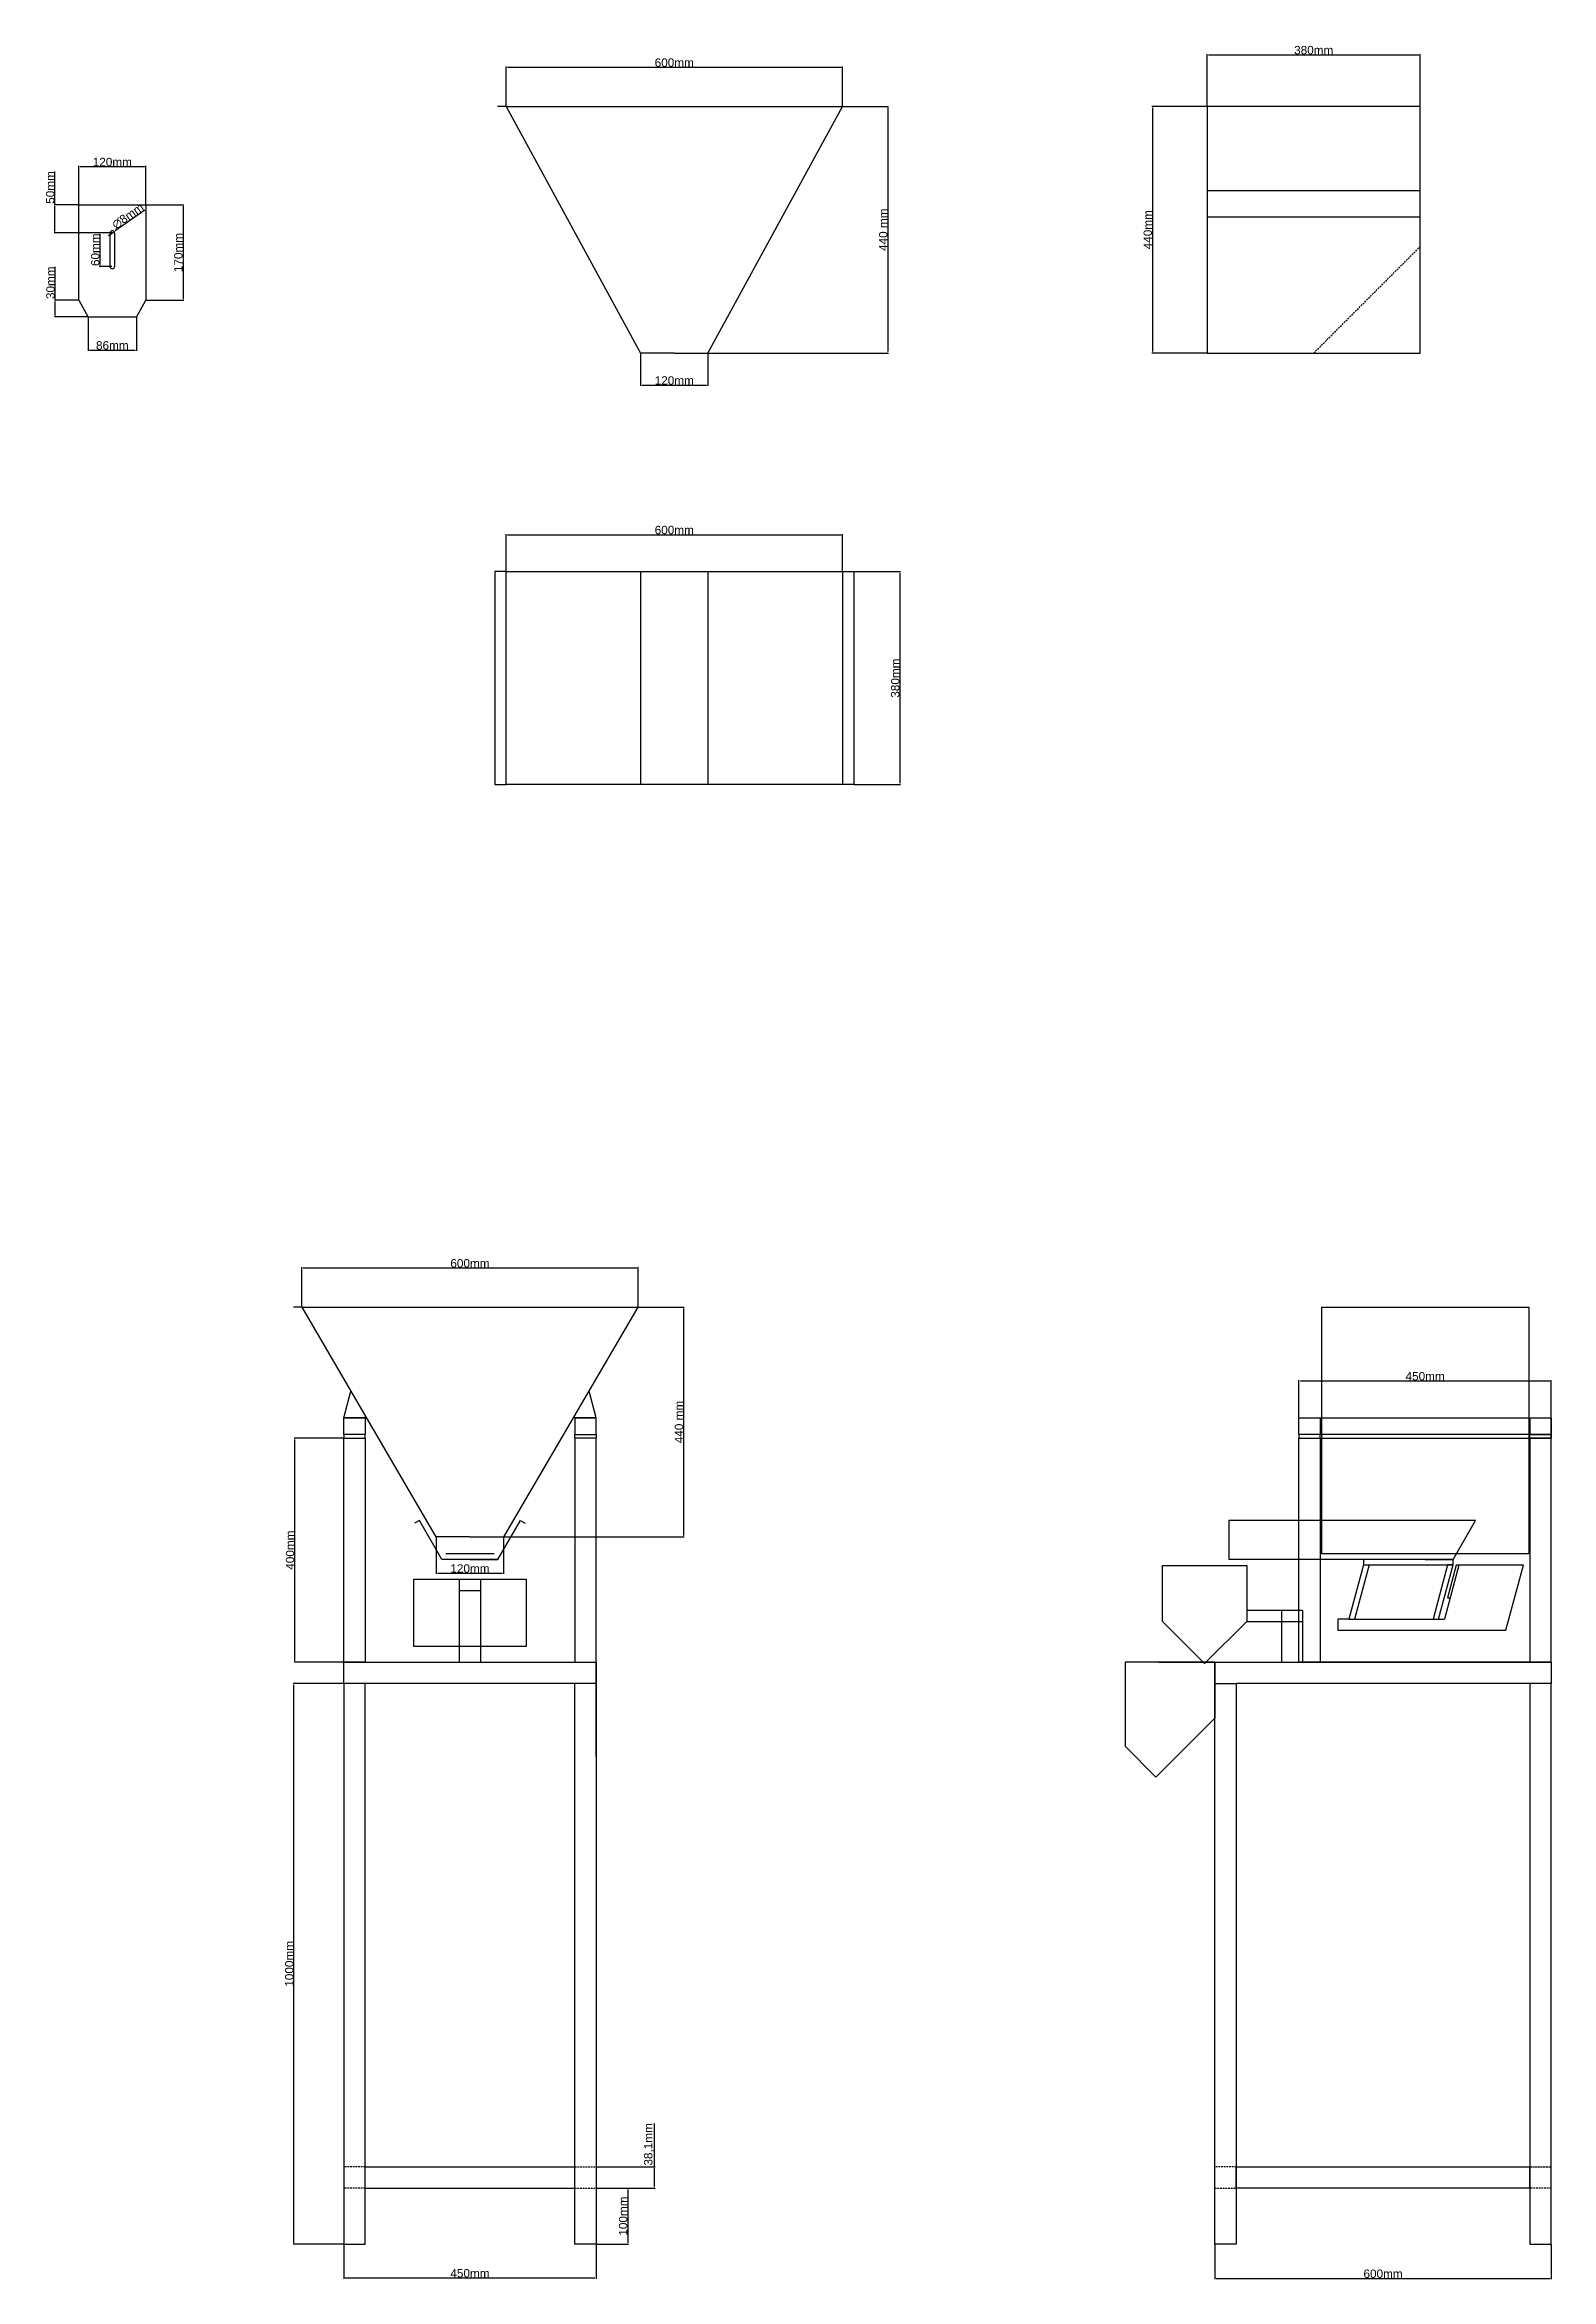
# Model space of a CAD drawing. Header units: centimetres. Extents: x -4347 to 16897, y 49426 to 109107.
# Drawn here: x 3836 to 6523, y 56063 to 60050 of the extents above; entities that cross this region are included whole.
import ezdxf

# ---------------------------------------------------------------- set-up
doc = ezdxf.new("R2010")
doc.units = ezdxf.units.CM
doc.header["$LTSCALE"] = 0.5
doc.linetypes.add('DASHED2', pattern=[9.525, 6.35, -3.175])
doc.styles.get("Standard").update_dxf_attribs({"font": 'arial.ttf'})
doc.dimstyles.new('ISO-25', dxfattribs={"dimtxt": 15, "dimasz": 2.5, "dimexe": 1.25, "dimexo": 0.625, "dimtad": 1, "dimtxsty": 'Standard', "dimcen": 2.5, "dimclrd": 1, "dimclre": 1, "dimadec": 0, "dimazin": 0, "dimtfac": 1, "dimtmove": 0, "dimatfit": 3, "dimfxl": 1, "dimarcsym": 0})

msp = doc.modelspace()

# ---------------------------------------------------------------- blocks, each defined once
blk = doc.blocks.new('*D163')
at = {"color": 1, "lineweight": -2, "transparency": 16777216}
for p, q in [((4369.2, 57125.5), (4279.7, 57125.5)), ((4280.9, 56128), (4280.9, 57123)), ((4369.2, 56125.5), (4279.7, 56125.5))]:
    blk.add_line(p, q, dxfattribs=at)
at = {"color": 1, "transparency": 16777216}
for points in [[(4280.5, 57123), (4281.3, 57123), (4280.9, 57125.5)], [(4280.5, 56128), (4281.3, 56128), (4280.9, 56125.5)]]:
    blk.add_solid(points, dxfattribs=at)
at = {"layer": 'Defpoints', "color": 0, "transparency": 16777216}
for p in [(4280.9, 57125.5), (4369.8, 57125.5), (4369.8, 56125.5)]:
    blk.add_point(p, dxfattribs=at)
at = {"color": 0, "transparency": 16777216, "insert": (4272.6, 56625.5), "char_height": 15, "attachment_point": 5, "rotation": 90}
blk.add_mtext('1000mm', dxfattribs=at)
blk = doc.blocks.new('*D164')
at = {"color": 1, "lineweight": -2, "transparency": 16777216}
for p, q in [((4369.8, 56124.9), (4369.8, 56063.8)), ((4819.8, 56124.9), (4819.8, 56063.8)), ((4372.3, 56065), (4817.3, 56065))]:
    blk.add_line(p, q, dxfattribs=at)
at = {"color": 1, "transparency": 16777216}
for points in [[(4372.3, 56065.4), (4372.3, 56064.6), (4369.8, 56065)], [(4817.3, 56065.4), (4817.3, 56064.6), (4819.8, 56065)]]:
    blk.add_solid(points, dxfattribs=at)
at = {"layer": 'Defpoints', "color": 0, "transparency": 16777216}
for p in [(4369.8, 56125.5), (4819.8, 56125.5), (4819.8, 56065)]:
    blk.add_point(p, dxfattribs=at)
at = {"color": 0, "transparency": 16777216, "insert": (4594.8, 56073.3), "char_height": 15, "attachment_point": 5}
blk.add_mtext('450mm', dxfattribs=at)
blk = doc.blocks.new('*D165')
at = {"color": 1, "lineweight": -2, "transparency": 16777216}
for p, q in [((4294.8, 57797.8), (4294.8, 57868.2)), ((4297.3, 57867), (4892.3, 57867)), ((4894.8, 57797.8), (4894.8, 57868.2))]:
    blk.add_line(p, q, dxfattribs=at)
at = {"color": 1, "transparency": 16777216}
for points in [[(4297.3, 57867.4), (4297.3, 57866.6), (4294.8, 57867)], [(4892.3, 57867.4), (4892.3, 57866.6), (4894.8, 57867)]]:
    blk.add_solid(points, dxfattribs=at)
at = {"layer": 'Defpoints', "color": 0, "transparency": 16777216}
for p in [(4894.8, 57867), (4294.8, 57797.2), (4894.8, 57797.2)]:
    blk.add_point(p, dxfattribs=at)
at = {"color": 0, "transparency": 16777216, "insert": (4594.8, 57875.3), "char_height": 15, "attachment_point": 5}
blk.add_mtext('600mm', dxfattribs=at)
blk = doc.blocks.new('*D166')
at = {"color": 1, "lineweight": -2, "transparency": 16777216}
for p, q in [((4895.4, 57797.2), (4977.1, 57797.2)), ((4975.8, 57794.7), (4975.8, 57389.7)), ((4595.4, 57387.2), (4977.1, 57387.2))]:
    blk.add_line(p, q, dxfattribs=at)
at = {"color": 1, "transparency": 16777216}
for points in [[(4975.4, 57794.7), (4976.3, 57794.7), (4975.8, 57797.2)], [(4975.4, 57389.7), (4976.3, 57389.7), (4975.8, 57387.2)]]:
    blk.add_solid(points, dxfattribs=at)
at = {"layer": 'Defpoints', "color": 0, "transparency": 16777216}
for p in [(4894.8, 57797.2), (4594.8, 57387.2), (4975.8, 57387.2)]:
    blk.add_point(p, dxfattribs=at)
at = {"color": 0, "transparency": 16777216, "insert": (4967.6, 57592.2), "char_height": 15, "attachment_point": 5, "rotation": 90}
blk.add_mtext('440 mm', dxfattribs=at)
blk = doc.blocks.new('*D167')
at = {"color": 1, "lineweight": -2, "transparency": 16777216}
for p, q in [((4534.8, 57386.5), (4534.8, 57321.2)), ((4654.8, 57386.5), (4654.8, 57321.2)), ((4537.3, 57322.5), (4652.3, 57322.5))]:
    blk.add_line(p, q, dxfattribs=at)
at = {"color": 1, "transparency": 16777216}
for points in [[(4537.3, 57322.9), (4537.3, 57322), (4534.8, 57322.5)], [(4652.3, 57322.9), (4652.3, 57322), (4654.8, 57322.5)]]:
    blk.add_solid(points, dxfattribs=at)
at = {"layer": 'Defpoints', "color": 0, "transparency": 16777216}
for p in [(4534.8, 57387.2), (4654.8, 57387.2), (4654.8, 57322.5)]:
    blk.add_point(p, dxfattribs=at)
at = {"color": 0, "transparency": 16777216, "insert": (4594.8, 57330.7), "char_height": 15, "attachment_point": 5}
blk.add_mtext('120mm', dxfattribs=at)
blk = doc.blocks.new('*D168')
at = {"color": 1, "lineweight": -2, "transparency": 16777216}
for p, q in [((4369.2, 57563.6), (4281.2, 57563.6)), ((4282.4, 57166.1), (4282.4, 57561.1)), ((4369.2, 57163.6), (4281.2, 57163.6))]:
    blk.add_line(p, q, dxfattribs=at)
at = {"color": 1, "transparency": 16777216}
for points in [[(4282, 57561.1), (4282.8, 57561.1), (4282.4, 57563.6)], [(4282, 57166.1), (4282.8, 57166.1), (4282.4, 57163.6)]]:
    blk.add_solid(points, dxfattribs=at)
at = {"layer": 'Defpoints', "color": 0, "transparency": 16777216}
for p in [(4282.4, 57563.6), (4369.8, 57563.6), (4369.8, 57163.6)]:
    blk.add_point(p, dxfattribs=at)
at = {"color": 0, "transparency": 16777216, "insert": (4274.1, 57363.6), "char_height": 15, "attachment_point": 5, "rotation": 90}
blk.add_mtext('400mm', dxfattribs=at)
blk = doc.blocks.new('*D169')
at = {"color": 1, "lineweight": -2, "transparency": 16777216}
for p, q in [((4820.4, 56225.5), (4877.6, 56225.5)), ((4876.4, 56223), (4876.4, 56128)), ((4820.4, 56125.5), (4877.6, 56125.5))]:
    blk.add_line(p, q, dxfattribs=at)
at = {"color": 1, "transparency": 16777216}
for points in [[(4876, 56223), (4876.8, 56223), (4876.4, 56225.5)], [(4876, 56128), (4876.8, 56128), (4876.4, 56125.5)]]:
    blk.add_solid(points, dxfattribs=at)
at = {"layer": 'Defpoints', "color": 0, "transparency": 16777216}
for p in [(4819.8, 56225.5), (4819.8, 56125.5), (4876.4, 56125.5)]:
    blk.add_point(p, dxfattribs=at)
at = {"color": 0, "transparency": 16777216, "insert": (4868.1, 56175.5), "char_height": 15, "attachment_point": 5, "rotation": 90}
blk.add_mtext('100mm', dxfattribs=at)
blk = doc.blocks.new('*D170')
at = {"color": 1, "lineweight": -2, "transparency": 16777216}
for p, q in [((6073.3, 57600.6), (6073.3, 57666.8)), ((6075.8, 57665.5), (6520.8, 57665.5)), ((6523.3, 57600.6), (6523.3, 57666.8))]:
    blk.add_line(p, q, dxfattribs=at)
at = {"color": 1, "transparency": 16777216}
for points in [[(6075.8, 57665.9), (6075.8, 57665.1), (6073.3, 57665.5)], [(6520.8, 57665.9), (6520.8, 57665.1), (6523.3, 57665.5)]]:
    blk.add_solid(points, dxfattribs=at)
at = {"layer": 'Defpoints', "color": 0, "transparency": 16777216}
for p in [(6523.3, 57665.5), (6073.3, 57599.9), (6523.3, 57599.9)]:
    blk.add_point(p, dxfattribs=at)
at = {"color": 0, "transparency": 16777216, "insert": (6298.3, 57673.8), "char_height": 15, "attachment_point": 5}
blk.add_mtext('450mm', dxfattribs=at)
blk = doc.blocks.new('*D171')
at = {"color": 1, "lineweight": -2, "transparency": 16777216}
for p, q in [((5923.3, 56124.9), (5923.3, 56063)), ((6523.3, 56124.9), (6523.3, 56063)), ((5925.8, 56064.2), (6520.8, 56064.2))]:
    blk.add_line(p, q, dxfattribs=at)
at = {"color": 1, "transparency": 16777216}
for points in [[(5925.8, 56064.6), (5925.8, 56063.8), (5923.3, 56064.2)], [(6520.8, 56064.6), (6520.8, 56063.8), (6523.3, 56064.2)]]:
    blk.add_solid(points, dxfattribs=at)
at = {"layer": 'Defpoints', "color": 0, "transparency": 16777216}
for p in [(5923.3, 56125.5), (6523.3, 56125.5), (6523.3, 56064.2)]:
    blk.add_point(p, dxfattribs=at)
at = {"color": 0, "transparency": 16777216, "insert": (6223.3, 56072.5), "char_height": 15, "attachment_point": 5}
blk.add_mtext('600mm', dxfattribs=at)
blk = doc.blocks.new('*D172')
at = {"color": 1, "lineweight": -2, "transparency": 16777216}
for p, q in [((4923.8, 56263.6), (4923.8, 56340.8)), ((4820.4, 56263.6), (4925, 56263.6)), ((4923.8, 56228), (4923.8, 56261.1)), ((4820.4, 56225.5), (4925, 56225.5))]:
    blk.add_line(p, q, dxfattribs=at)
at = {"color": 1, "transparency": 16777216}
for points in [[(4923.3, 56261.1), (4924.2, 56261.1), (4923.8, 56263.6)], [(4923.3, 56228), (4924.2, 56228), (4923.8, 56225.5)]]:
    blk.add_solid(points, dxfattribs=at)
at = {"layer": 'Defpoints', "color": 0, "transparency": 16777216}
for p in [(4819.8, 56263.6), (4923.8, 56263.6), (4819.8, 56225.5)]:
    blk.add_point(p, dxfattribs=at)
at = {"color": 0, "transparency": 16777216, "insert": (4914.1, 56303.4), "char_height": 15, "attachment_point": 5, "rotation": 90}
blk.add_mtext('38,1mm', dxfattribs=at)
blk = doc.blocks.new('*D173')
at = {"color": 1, "lineweight": -2, "transparency": 16777216}
for p, q in [((4659.2, 59940), (4659.2, 60010.4)), ((4661.7, 60009.2), (5256.7, 60009.2)), ((5259.2, 59940), (5259.2, 60010.4))]:
    blk.add_line(p, q, dxfattribs=at)
at = {"color": 1, "transparency": 16777216}
for points in [[(4661.7, 60009.6), (4661.7, 60008.8), (4659.2, 60009.2)], [(5256.7, 60009.6), (5256.7, 60008.8), (5259.2, 60009.2)]]:
    blk.add_solid(points, dxfattribs=at)
at = {"layer": 'Defpoints', "color": 0, "transparency": 16777216}
for p in [(5259.2, 60009.2), (4659.2, 59939.4), (5259.2, 59939.4)]:
    blk.add_point(p, dxfattribs=at)
at = {"color": 0, "transparency": 16777216, "insert": (4959.2, 60017.5), "char_height": 15, "attachment_point": 5}
blk.add_mtext('600mm', dxfattribs=at)
blk = doc.blocks.new('*D174')
at = {"color": 1, "lineweight": -2, "transparency": 16777216}
for p, q in [((5259.8, 59939.4), (5341.4, 59939.4)), ((5340.2, 59936.9), (5340.2, 59501.9)), ((5019.8, 59499.4), (5341.4, 59499.4))]:
    blk.add_line(p, q, dxfattribs=at)
at = {"color": 1, "transparency": 16777216}
for points in [[(5339.8, 59936.9), (5340.6, 59936.9), (5340.2, 59939.4)], [(5339.8, 59501.9), (5340.6, 59501.9), (5340.2, 59499.4)]]:
    blk.add_solid(points, dxfattribs=at)
at = {"layer": 'Defpoints', "color": 0, "transparency": 16777216}
for p in [(5259.2, 59939.4), (5019.2, 59499.4), (5340.2, 59499.4)]:
    blk.add_point(p, dxfattribs=at)
at = {"color": 0, "transparency": 16777216, "insert": (5331.9, 59719.4), "char_height": 15, "attachment_point": 5, "rotation": 90}
blk.add_mtext('440 mm', dxfattribs=at)
blk = doc.blocks.new('*D175')
at = {"color": 1, "lineweight": -2, "transparency": 16777216}
for p, q in [((5909.6, 59940), (5909.6, 60032.6)), ((5912.1, 60031.4), (6287.1, 60031.4)), ((6289.6, 59940), (6289.6, 60032.6))]:
    blk.add_line(p, q, dxfattribs=at)
at = {"color": 1, "transparency": 16777216}
for points in [[(5912.1, 60031.8), (5912.1, 60031), (5909.6, 60031.4)], [(6287.1, 60031.8), (6287.1, 60031), (6289.6, 60031.4)]]:
    blk.add_solid(points, dxfattribs=at)
at = {"layer": 'Defpoints', "color": 0, "transparency": 16777216}
for p in [(6289.6, 60031.4), (5909.6, 59939.4), (6289.6, 59939.4)]:
    blk.add_point(p, dxfattribs=at)
at = {"color": 0, "transparency": 16777216, "insert": (6099.6, 60039.7), "char_height": 15, "attachment_point": 5}
blk.add_mtext('380mm', dxfattribs=at)
blk = doc.blocks.new('*D176')
at = {"color": 1, "lineweight": -2, "transparency": 16777216}
for p, q in [((5279.8, 59109.4), (5362.9, 59109.4)), ((5361.6, 59106.9), (5361.6, 58731.9)), ((5279.8, 58729.4), (5362.9, 58729.4))]:
    blk.add_line(p, q, dxfattribs=at)
at = {"color": 1, "transparency": 16777216}
for points in [[(5361.2, 59106.9), (5362.1, 59106.9), (5361.6, 59109.4)], [(5361.2, 58731.9), (5362.1, 58731.9), (5361.6, 58729.4)]]:
    blk.add_solid(points, dxfattribs=at)
at = {"layer": 'Defpoints', "color": 0, "transparency": 16777216}
for p in [(5279.2, 59109.4), (5279.2, 58729.4), (5361.6, 58729.4)]:
    blk.add_point(p, dxfattribs=at)
at = {"color": 0, "transparency": 16777216, "insert": (5353.4, 58919.4), "char_height": 15, "attachment_point": 5, "rotation": 90}
blk.add_mtext('380mm', dxfattribs=at)
blk = doc.blocks.new('*D177')
at = {"color": 1, "lineweight": -2, "transparency": 16777216}
for p, q in [((4659.2, 59110), (4659.2, 59176.5)), ((4661.7, 59175.2), (5256.7, 59175.2)), ((5259.2, 59110), (5259.2, 59176.5))]:
    blk.add_line(p, q, dxfattribs=at)
at = {"color": 1, "transparency": 16777216}
for points in [[(4661.7, 59175.6), (4661.7, 59174.8), (4659.2, 59175.2)], [(5256.7, 59175.6), (5256.7, 59174.8), (5259.2, 59175.2)]]:
    blk.add_solid(points, dxfattribs=at)
at = {"layer": 'Defpoints', "color": 0, "transparency": 16777216}
for p in [(5259.2, 59175.2), (4659.2, 59109.4), (5259.2, 59109.4)]:
    blk.add_point(p, dxfattribs=at)
at = {"color": 0, "transparency": 16777216, "insert": (4959.2, 59183.5), "char_height": 15, "attachment_point": 5}
blk.add_mtext('600mm', dxfattribs=at)
blk = doc.blocks.new('*D178')
at = {"color": 1, "lineweight": -2, "transparency": 16777216}
for p, q in [((5909, 59939.4), (5810.7, 59939.4)), ((5812, 59936.9), (5812, 59501.9)), ((5909, 59499.4), (5810.7, 59499.4))]:
    blk.add_line(p, q, dxfattribs=at)
at = {"color": 1, "transparency": 16777216}
for points in [[(5811.6, 59936.9), (5812.4, 59936.9), (5812, 59939.4)], [(5811.6, 59501.9), (5812.4, 59501.9), (5812, 59499.4)]]:
    blk.add_solid(points, dxfattribs=at)
at = {"layer": 'Defpoints', "color": 0, "transparency": 16777216}
for p in [(5909.6, 59939.4), (5812, 59499.4), (5909.6, 59499.4)]:
    blk.add_point(p, dxfattribs=at)
at = {"color": 0, "transparency": 16777216, "insert": (5803.7, 59719.4), "char_height": 15, "attachment_point": 5, "rotation": 90}
blk.add_mtext('440mm', dxfattribs=at)
blk = doc.blocks.new('*D179')
at = {"color": 1, "lineweight": -2, "transparency": 16777216}
for p, q in [((3897, 59764.3), (3897, 59833.1)), ((4014.5, 59831.9), (3899.5, 59831.9)), ((4017, 59764.3), (4017, 59833.1))]:
    blk.add_line(p, q, dxfattribs=at)
at = {"color": 1, "transparency": 16777216}
for points in [[(3899.5, 59832.3), (3899.5, 59831.4), (3897, 59831.9)], [(4014.5, 59832.3), (4014.5, 59831.4), (4017, 59831.9)]]:
    blk.add_solid(points, dxfattribs=at)
at = {"layer": 'Defpoints', "color": 0, "transparency": 16777216}
for p in [(3897, 59831.9), (3897, 59763.7), (4017, 59763.7)]:
    blk.add_point(p, dxfattribs=at)
at = {"color": 0, "transparency": 16777216, "insert": (3957, 59840.1), "char_height": 15, "attachment_point": 5}
blk.add_mtext('120mm', dxfattribs=at)
blk = doc.blocks.new('*D180')
at = {"color": 1, "lineweight": -2, "transparency": 16777216}
for p, q in [((4017.6, 59763.7), (4084.4, 59763.7)), ((4083.2, 59761.2), (4083.2, 59596.2)), ((4017.6, 59593.7), (4084.4, 59593.7))]:
    blk.add_line(p, q, dxfattribs=at)
at = {"color": 1, "transparency": 16777216}
for points in [[(4082.7, 59761.2), (4083.6, 59761.2), (4083.2, 59763.7)], [(4082.7, 59596.2), (4083.6, 59596.2), (4083.2, 59593.7)]]:
    blk.add_solid(points, dxfattribs=at)
at = {"layer": 'Defpoints', "color": 0, "transparency": 16777216}
for p in [(4017, 59763.7), (4017, 59593.7), (4083.2, 59593.7)]:
    blk.add_point(p, dxfattribs=at)
at = {"color": 0, "transparency": 16777216, "insert": (4074.9, 59678.7), "char_height": 15, "attachment_point": 5, "rotation": 90}
blk.add_mtext('170mm', dxfattribs=at)
blk = doc.blocks.new('*D181')
at = {"color": 1, "lineweight": -2, "transparency": 16777216}
for p, q in [((3914, 59563), (3914, 59503.4)), ((4000, 59563), (4000, 59503.4)), ((3916.5, 59504.7), (3997.5, 59504.7))]:
    blk.add_line(p, q, dxfattribs=at)
at = {"color": 1, "transparency": 16777216}
for points in [[(3916.5, 59505.1), (3916.5, 59504.2), (3914, 59504.7)], [(3997.5, 59505.1), (3997.5, 59504.2), (4000, 59504.7)]]:
    blk.add_solid(points, dxfattribs=at)
at = {"layer": 'Defpoints', "color": 0, "transparency": 16777216}
for p in [(3914, 59563.7), (4000, 59563.7), (4000, 59504.7)]:
    blk.add_point(p, dxfattribs=at)
at = {"color": 0, "transparency": 16777216, "insert": (3957, 59512.9), "char_height": 15, "attachment_point": 5}
blk.add_mtext('86mm', dxfattribs=at)
blk = doc.blocks.new('*D182')
at = {"color": 1, "lineweight": -2, "transparency": 16777216}
for p, q in [((3855.1, 59593.7), (3855.1, 59653.4)), ((3896.4, 59593.7), (3853.9, 59593.7)), ((3855.1, 59566.2), (3855.1, 59591.2)), ((3913.4, 59563.7), (3853.9, 59563.7))]:
    blk.add_line(p, q, dxfattribs=at)
at = {"color": 1, "transparency": 16777216}
for points in [[(3854.7, 59591.2), (3855.5, 59591.2), (3855.1, 59593.7)], [(3854.7, 59566.2), (3855.5, 59566.2), (3855.1, 59563.7)]]:
    blk.add_solid(points, dxfattribs=at)
at = {"layer": 'Defpoints', "color": 0, "transparency": 16777216}
for p in [(3855.1, 59593.7), (3897, 59593.7), (3914, 59563.7)]:
    blk.add_point(p, dxfattribs=at)
at = {"color": 0, "transparency": 16777216, "insert": (3846.8, 59624.8), "char_height": 15, "attachment_point": 5, "rotation": 90}
blk.add_mtext('30mm', dxfattribs=at)
blk = doc.blocks.new('*D183')
at = {"color": 1, "lineweight": -2, "transparency": 16777216}
for p, q in [((3956.4, 59713.7), (3933.6, 59713.7)), ((3934.9, 59711.2), (3934.9, 59656.2)), ((3956.4, 59653.7), (3933.6, 59653.7))]:
    blk.add_line(p, q, dxfattribs=at)
at = {"color": 1, "transparency": 16777216}
for points in [[(3934.4, 59711.2), (3935.3, 59711.2), (3934.9, 59713.7)], [(3934.4, 59656.2), (3935.3, 59656.2), (3934.9, 59653.7)]]:
    blk.add_solid(points, dxfattribs=at)
at = {"layer": 'Defpoints', "color": 0, "transparency": 16777216}
for p in [(3957, 59713.7), (3934.9, 59653.7), (3957, 59653.7)]:
    blk.add_point(p, dxfattribs=at)
at = {"color": 0, "transparency": 16777216, "insert": (3926.6, 59683.7), "char_height": 15, "attachment_point": 5, "rotation": 90}
blk.add_mtext('60mm', dxfattribs=at)
blk = doc.blocks.new('*D184')
at = {"color": 1, "lineweight": -2, "transparency": 16777216}
for p, q in [((3854.5, 59763.7), (3854.5, 59823.4)), ((3896.4, 59763.7), (3853.3, 59763.7)), ((3854.5, 59716.2), (3854.5, 59761.2)), ((3955.7, 59713.7), (3853.3, 59713.7))]:
    blk.add_line(p, q, dxfattribs=at)
at = {"color": 1, "transparency": 16777216}
for points in [[(3854.1, 59761.2), (3855, 59761.2), (3854.5, 59763.7)], [(3854.1, 59716.2), (3855, 59716.2), (3854.5, 59713.7)]]:
    blk.add_solid(points, dxfattribs=at)
at = {"layer": 'Defpoints', "color": 0, "transparency": 16777216}
for p in [(3854.5, 59763.7), (3897, 59763.7), (3956.4, 59713.7)]:
    blk.add_point(p, dxfattribs=at)
at = {"color": 0, "transparency": 16777216, "insert": (3846.3, 59794.8), "char_height": 15, "attachment_point": 5, "rotation": 90}
blk.add_mtext('50mm', dxfattribs=at)
blk = doc.blocks.new('*D185')
at = {"color": 1, "lineweight": -2, "transparency": 16777216}
for p, q in [((4015.1, 59754.3), (3962.3, 59717.4)), ((3951.7, 59709.9), (3949.6, 59708.5)), ((3953.7, 59711.4), (3960.3, 59715.9))]:
    blk.add_line(p, q, dxfattribs=at)
at = {"color": 1, "transparency": 16777216}
for points in [[(3951.4, 59710.3), (3951.9, 59709.6), (3953.7, 59711.4)], [(3962.1, 59717.7), (3962.6, 59717), (3960.3, 59715.9)]]:
    blk.add_solid(points, dxfattribs=at)
at = {"layer": 'Defpoints', "color": 0, "transparency": 16777216}
for p in [(3953.7, 59711.4), (3960.3, 59715.9)]:
    blk.add_point(p, dxfattribs=at)
at = {"color": 0, "transparency": 16777216, "insert": (3984.8, 59743.7), "char_height": 15, "attachment_point": 5, "rotation": 34.939}
blk.add_mtext('∅8mm', dxfattribs=at)
blk = doc.blocks.new('*D186')
at = {"color": 1, "lineweight": -2, "transparency": 16777216}
for p, q in [((4899.2, 59498.7), (4899.2, 59440.7)), ((5019.2, 59498.7), (5019.2, 59440.7)), ((4901.7, 59442), (5016.7, 59442))]:
    blk.add_line(p, q, dxfattribs=at)
at = {"color": 1, "transparency": 16777216}
for points in [[(4901.7, 59442.4), (4901.7, 59441.6), (4899.2, 59442)], [(5016.7, 59442.4), (5016.7, 59441.6), (5019.2, 59442)]]:
    blk.add_solid(points, dxfattribs=at)
at = {"layer": 'Defpoints', "color": 0, "transparency": 16777216}
for p in [(4899.2, 59499.4), (5019.2, 59499.4), (5019.2, 59442)]:
    blk.add_point(p, dxfattribs=at)
at = {"color": 0, "transparency": 16777216, "insert": (4959.2, 59450.3), "char_height": 15, "attachment_point": 5}
blk.add_mtext('120mm', dxfattribs=at)

# ---------------------------------------------------------------- dimensions: what is measured, and where the dimension line sits
for base, p1, p2, picture, middle in [((6289.647, 60031.388), (5909.647, 59939.36), (6289.647, 59939.36), '*D175', (6099.647, 60039.676)), ((5259.165, 60009.18), (4659.165, 59939.36), (5259.165, 59939.36), '*D173', (4959.165, 60017.464)), ((3896.989, 59831.851), (4016.989, 59763.655), (3896.989, 59763.655), '*D179', (3956.989, 59840.134)), ((3999.989, 59504.654), (3913.989, 59563.655), (3999.989, 59563.655), '*D181', (3956.989, 59512.938)), ((5019.165, 59441.981), (4899.165, 59499.36), (5019.165, 59499.36), '*D186', (4959.165, 59450.265)), ((5259.165, 59175.213), (4659.165, 59109.412), (5259.165, 59109.412), '*D177', (4959.165, 59183.496)), ((4894.816, 57866.995), (4294.816, 57797.175), (4894.816, 57797.175), '*D165', (4594.816, 57875.278)), ((6523.285, 57665.523), (6073.285, 57599.942), (6523.285, 57599.942), '*D170', (6298.285, 57673.807)), ((4654.816, 57322.452), (4534.816, 57387.175), (4654.816, 57387.175), '*D167', (4594.816, 57330.736)), ((4819.816, 56065.022), (4369.816, 56125.492), (4819.816, 56125.492), '*D164', (4594.816, 56073.306)), ((6523.285, 56064.22), (5923.285, 56125.492), (6523.285, 56125.492), '*D171', (6223.285, 56072.504))]:
    dim = msp.add_linear_dim(base=base, p1=p1, p2=p2, dimstyle='ISO-25', override={"dimpost": 'mm'})
    dim.commit()
    dim.dimension.update_dxf_attribs({"geometry": picture, "text_midpoint": middle})
for base, p1, p2, picture, middle in [((5340.194, 59499.36), (5259.165, 59939.36), (5019.165, 59499.36), '*D174', (5331.91, 59719.36)), ((4975.845, 57387.175), (4894.816, 57797.175), (4594.816, 57387.175), '*D166', (4967.561, 57592.175))]:
    dim = msp.add_linear_dim(base=base, p1=p1, p2=p2, angle=90, text='440 mm', dimstyle='ISO-25', override={"dimpost": 'mm'})
    dim.commit()
    dim.dimension.update_dxf_attribs({"geometry": picture, "text_midpoint": middle})
for base, p1, p2, picture, middle in [((5811.978, 59499.36), (5909.647, 59939.36), (5909.647, 59499.36), '*D178', (5803.694, 59719.36)), ((3854.539, 59763.655), (3956.364, 59713.655), (3896.989, 59763.655), '*D184', (3846.255, 59794.78)), ((4083.156, 59593.655), (4016.989, 59763.655), (4016.989, 59593.655), '*D180', (4074.873, 59678.655)), ((3934.858, 59653.655), (3956.989, 59713.655), (3956.989, 59653.655), '*D183', (3926.574, 59683.655)), ((3855.101, 59593.655), (3913.989, 59563.655), (3896.989, 59593.655), '*D182', (3846.812, 59624.775)), ((5361.646, 58729.412), (5279.165, 59109.412), (5279.165, 58729.412), '*D176', (5353.357, 58919.412)), ((4282.429, 57563.592), (4369.816, 57163.592), (4369.816, 57563.592), '*D168', (4274.145, 57363.592)), ((4280.925, 57125.492), (4369.816, 56125.492), (4369.816, 57125.492), '*D163', (4272.641, 56625.492)), ((4923.765, 56263.592), (4819.816, 56225.492), (4819.816, 56263.592), '*D172', (4914.126, 56303.45)), ((4876.396, 56125.492), (4819.816, 56225.492), (4819.816, 56125.492), '*D169', (4868.113, 56175.492))]:
    dim = msp.add_linear_dim(base=base, p1=p1, p2=p2, angle=90, dimstyle='ISO-25', override={"dimpost": 'mm'})
    dim.commit()
    dim.dimension.update_dxf_attribs({"geometry": picture, "text_midpoint": middle})
dim = msp.add_diameter_dim_2p(p1=(3953.71, 59711.364), p2=(3960.268, 59715.946), dimstyle='ISO-25', override={"dimpost": 'mm'})
dim.commit()
dim.dimension.update_dxf_attribs({"geometry": '*D185', "text_midpoint": (3984.761, 59743.674)})

# ---------------------------------------------------------------- linework, layer by layer
for p, q in [((4659.165, 59939.36), (4644.165, 59939.36)), ((4659.165, 59939.36), (5259.165, 59939.36)), ((4659.165, 59939.36), (4899.165, 59499.36)), ((5019.165, 59499.36), (5259.165, 59939.36)), ((5259.165, 59939.36), (5274.165, 59939.36)), ((5909.647, 59939.36), (5909.647, 59499.36)), ((6289.647, 59939.36), (5909.647, 59939.36)), ((6289.647, 59499.36), (6289.647, 59939.36)), ((3896.989, 59593.655), (3896.989, 59763.655)), ((3896.989, 59763.655), (4016.989, 59763.655)), ((4016.989, 59763.655), (4016.989, 59593.655)), ((5909.647, 59789.31), (6289.647, 59789.31)), ((5909.647, 59742.128), (6289.647, 59742.128)), ((3952.989, 59653.655), (3952.989, 59713.655)), ((3960.989, 59713.655), (3960.989, 59653.655)), ((3896.989, 59593.655), (3913.989, 59563.655)), ((3999.989, 59563.655), (4016.989, 59593.655)), ((3956.989, 59563.655), (3913.989, 59563.655)), ((3956.989, 59563.655), (3913.989, 59563.655)), ((3999.989, 59563.655), (3956.989, 59563.655)), ((3999.989, 59563.655), (3956.989, 59563.655)), ((4959.165, 59499.36), (4899.165, 59499.36)), ((4959.165, 59499.36), (5019.165, 59499.36)), ((5909.647, 59499.36), (6289.647, 59499.36)), ((4659.165, 59109.412), (4639.165, 59109.412)), ((4639.165, 59109.412), (4639.165, 58729.412)), ((4659.165, 59109.412), (5259.165, 59109.412)), ((4659.165, 58729.412), (4659.165, 59109.412)), ((4899.165, 59109.412), (4899.165, 58729.412)), ((5019.165, 59109.412), (5019.165, 58729.412)), ((5259.165, 59109.412), (5259.165, 58729.412)), ((5259.165, 59109.412), (5279.165, 59109.412)), ((5279.165, 59109.412), (5279.165, 58729.412)), ((4639.165, 58729.412), (4659.165, 58729.412)), ((5259.165, 58729.412), (4659.165, 58729.412)), ((5279.165, 58729.412), (5259.165, 58729.412)), ((4294.816, 57797.175), (4279.816, 57797.175)), ((4294.816, 57797.175), (4894.816, 57797.175)), ((4294.816, 57797.175), (4534.816, 57386.28)), ((4654.816, 57386.28), (4894.816, 57797.175)), ((4894.816, 57797.175), (4909.816, 57797.175)), ((6113.487, 57797.175), (6483.084, 57797.175)), ((6113.487, 57797.175), (6113.487, 57357.175)), ((6483.084, 57797.175), (6483.084, 57357.175)), ((4369.816, 57599.942), (4382.459, 57647.125)), ((4819.816, 57599.942), (4807.173, 57647.125)), ((4407.916, 57599.942), (4369.816, 57599.942)), ((4369.816, 57599.942), (4407.916, 57599.942)), ((4369.816, 57569.942), (4369.816, 57599.942)), ((4407.916, 57599.942), (4408.577, 57602.409)), ((4407.916, 57599.942), (4407.916, 57569.942)), ((4781.716, 57599.942), (4781.055, 57602.409)), ((4781.716, 57599.942), (4819.816, 57599.942)), ((4819.816, 57599.942), (4781.716, 57599.942)), ((4781.716, 57599.942), (4781.716, 57569.942)), ((4819.816, 57569.942), (4819.816, 57599.942)), ((6073.285, 57569.942), (6073.285, 57599.942)), ((6073.285, 57599.942), (6523.285, 57599.942)), ((6073.285, 57569.942), (6073.285, 57599.942)), ((6111.385, 57599.942), (6111.385, 57569.942)), ((6485.185, 57599.942), (6485.185, 57569.942)), ((6523.285, 57599.942), (6523.285, 57569.942)), ((6523.285, 57569.942), (6523.285, 57599.942)), ((4407.916, 57569.942), (4369.816, 57569.942)), ((4407.916, 57569.942), (4369.816, 57569.942)), ((4369.816, 57569.942), (4369.816, 57563.592)), ((4369.816, 57563.592), (4407.916, 57563.592)), ((4369.816, 57163.592), (4369.816, 57563.592)), ((4407.916, 57563.592), (4407.916, 57569.942)), ((4407.916, 57563.592), (4407.916, 57163.592)), ((4781.716, 57569.942), (4819.816, 57569.942)), ((4781.716, 57569.942), (4819.816, 57569.942)), ((4781.716, 57563.592), (4781.716, 57569.942)), ((4819.816, 57563.592), (4781.716, 57563.592)), ((4781.716, 57563.592), (4781.716, 57163.592)), ((4819.816, 57569.942), (4819.816, 57563.592)), ((4819.816, 57163.592), (4819.816, 57563.592)), ((6523.285, 57569.942), (6073.285, 57569.942)), ((6073.285, 57569.942), (6073.285, 57563.592)), ((6111.385, 57569.942), (6073.285, 57569.942)), ((6111.385, 57569.942), (6073.285, 57569.942)), ((6073.285, 57569.942), (6073.285, 57563.592)), ((6073.285, 57163.592), (6073.285, 57563.592)), ((6073.285, 57563.592), (6111.385, 57563.592)), ((6073.285, 57563.592), (6523.285, 57563.592)), ((6073.285, 57563.592), (6111.385, 57563.592)), ((6111.385, 57563.592), (6111.385, 57569.942)), ((6111.385, 57563.592), (6111.385, 57163.592)), ((6485.185, 57569.942), (6523.285, 57569.942)), ((6485.185, 57569.942), (6523.285, 57569.942)), ((6485.185, 57563.592), (6485.185, 57569.942)), ((6523.285, 57563.592), (6485.185, 57563.592)), ((6485.185, 57563.592), (6485.185, 57163.592)), ((6523.285, 57563.592), (6485.185, 57563.592)), ((6523.285, 57563.592), (6523.285, 57569.942)), ((6523.285, 57569.942), (6523.285, 57563.592)), ((6523.285, 57163.592), (6523.285, 57563.592)), ((4504.816, 57416.457), (4496.156, 57411.457)), ((4544.816, 57347.175), (4504.816, 57416.457)), ((4644.816, 57347.175), (4684.816, 57416.457)), ((4684.816, 57416.457), (4693.476, 57411.457)), ((6388.285, 57416.457), (5948.285, 57416.457)), ((5948.285, 57416.457), (5948.285, 57347.175)), ((6348.285, 57347.175), (6388.285, 57416.457)), ((6348.285, 57347.175), (6388.285, 57416.457)), ((4594.816, 57387.175), (4534.816, 57387.175)), ((4594.816, 57387.175), (4654.816, 57387.175)), ((4644.816, 57347.175), (4544.816, 57347.175)), ((4594.816, 57357.175), (4551.816, 57357.175)), ((4637.816, 57357.175), (4594.816, 57357.175)), ((4637.816, 57357.175), (4594.816, 57357.175)), ((4594.816, 57347.175), (4644.816, 57347.175)), ((5830.077, 57236.071), (5830.077, 57336.071)), ((5830.077, 57336.071), (5980.077, 57336.071)), ((6348.285, 57347.175), (5948.285, 57347.175)), ((5980.077, 57336.071), (5980.077, 57236.071)), ((5980.077, 57336.071), (5980.077, 57236.071)), ((6298.285, 57357.175), (6113.487, 57357.175)), ((6188.285, 57337.175), (6162.403, 57240.582)), ((6198.285, 57337.175), (6172.403, 57240.582)), ((6348.285, 57347.175), (6188.285, 57347.175)), ((6188.285, 57347.175), (6188.285, 57337.175)), ((6188.285, 57337.175), (6348.285, 57337.175)), ((6188.285, 57337.175), (6198.285, 57337.175)), ((6348.285, 57347.175), (6248.285, 57347.175)), ((6348.285, 57347.175), (6248.285, 57347.175)), ((6298.285, 57357.175), (6255.285, 57357.175)), ((6298.285, 57357.175), (6255.285, 57357.175)), ((6341.285, 57357.175), (6298.285, 57357.175)), ((6341.285, 57357.175), (6298.285, 57357.175)), ((6483.084, 57357.175), (6298.285, 57357.175)), ((6298.285, 57347.175), (6348.285, 57347.175)), ((6298.285, 57347.175), (6348.285, 57347.175)), ((6338.285, 57337.175), (6312.403, 57240.582)), ((6322.403, 57240.582), (6348.285, 57337.175)), ((6358.462, 57336.493), (6332.762, 57240.582)), ((6353.462, 57336.493), (6337.933, 57278.538)), ((6348.285, 57337.175), (6338.285, 57337.175)), ((6348.285, 57337.175), (6348.285, 57347.175)), ((6358.462, 57336.493), (6353.462, 57336.493)), ((6473.462, 57336.493), (6358.462, 57336.493)), ((6442.403, 57220.582), (6473.462, 57336.493)), ((4494.816, 57191.546), (4494.816, 57311.546)), ((4494.816, 57311.546), (4594.816, 57311.546)), ((4575.766, 57311.546), (4613.866, 57311.546)), ((4575.766, 57311.546), (4575.766, 57163.592)), ((4575.766, 57311.546), (4575.766, 57291.546)), ((4575.766, 57291.546), (4613.866, 57291.546)), ((4594.816, 57311.546), (4694.816, 57311.546)), ((4613.866, 57311.546), (4613.866, 57163.592)), ((4694.816, 57311.546), (4694.816, 57191.546)), ((4819.816, 56994.542), (4819.816, 57294.542)), ((6080.077, 57256.071), (5980.077, 57256.071)), ((6080.077, 57256.071), (6041.977, 57256.071)), ((6041.977, 57256.071), (6041.977, 57163.592)), ((6080.077, 57236.071), (6080.077, 57256.071)), ((6337.933, 57278.538), (6342.933, 57278.538)), ((5905.077, 57161.071), (5830.077, 57236.071)), ((5980.077, 57236.071), (5905.077, 57161.071)), ((5980.077, 57236.071), (6080.077, 57236.071)), ((6080.077, 57163.592), (6080.077, 57236.071)), ((6162.403, 57240.582), (6142.403, 57240.582)), ((6142.403, 57240.582), (6142.403, 57220.582)), ((6142.403, 57220.582), (6442.403, 57220.582)), ((6162.403, 57240.582), (6332.762, 57240.582)), ((4694.816, 57191.546), (4494.816, 57191.546)), ((4407.916, 57163.592), (4369.816, 57163.592)), ((4369.816, 57163.592), (4819.816, 57163.592)), ((4369.816, 57125.492), (4369.816, 57163.592)), ((4781.716, 57163.592), (4819.816, 57163.592)), ((4819.816, 57163.592), (4819.816, 57125.492)), ((5923.285, 57163.592), (5763.285, 57163.592)), ((5763.285, 57163.592), (5763.285, 57063.592)), ((5763.285, 57163.592), (5763.285, 57013.592)), ((5823.285, 57163.592), (6073.285, 57163.592)), ((5923.285, 57125.492), (5923.285, 57163.592)), ((5923.285, 57163.592), (5923.285, 57063.592)), ((6041.977, 57163.592), (6080.077, 57163.592)), ((6073.285, 57163.592), (6523.285, 57163.592)), ((6523.285, 57163.592), (6073.285, 57163.592)), ((6523.285, 57163.592), (6523.285, 57125.492)), ((4819.816, 57125.492), (4369.816, 57125.492)), ((4369.816, 57125.492), (4369.816, 56125.492)), ((4407.916, 56125.492), (4407.916, 57125.492)), ((4781.716, 56125.492), (4781.716, 57125.492)), ((4819.816, 57125.492), (4819.816, 56125.492)), ((4819.816, 57113.592), (4819.816, 57075.492)), ((5923.285, 56125.492), (5923.285, 57125.492)), ((5923.285, 57125.492), (5961.385, 57125.492)), ((5961.385, 57125.492), (5961.385, 56125.492)), ((6523.285, 57125.492), (5961.385, 57125.492)), ((6523.285, 57125.492), (6485.185, 57125.492)), ((6485.185, 57125.492), (6485.185, 56125.492)), ((6523.285, 56125.492), (6523.285, 57125.492)), ((5923.285, 57063.592), (5818.285, 56958.592)), ((5763.285, 57013.592), (5818.285, 56958.592)), ((4407.916, 56263.592), (4781.716, 56263.592)), ((5961.385, 56263.592), (6485.185, 56263.592)), ((4407.916, 56125.492), (4407.916, 56225.492)), ((4407.916, 56225.492), (4781.716, 56225.492)), ((5923.285, 56125.492), (5923.285, 56225.492)), ((6485.185, 56225.492), (5961.385, 56225.492)), ((4369.816, 56125.492), (4407.916, 56125.492)), ((4819.816, 56125.492), (4781.716, 56125.492)), ((5961.385, 56125.492), (5923.285, 56125.492)), ((6485.185, 56125.492), (6523.285, 56125.492))]:
    msp.add_line(p, q)
at = {"linetype": 'DASHED2'}
for p, q in [((6099.647, 59499.36), (6289.647, 59689.36)), ((4407.916, 56263.592), (4369.816, 56263.592)), ((4781.716, 56263.592), (4819.816, 56263.592)), ((5961.385, 56263.592), (5923.285, 56263.592)), ((5961.385, 56225.492), (5961.385, 56263.592)), ((6485.185, 56225.492), (6485.185, 56263.592)), ((6485.185, 56263.592), (6523.285, 56263.592)), ((6485.185, 56263.592), (6485.185, 56225.492)), ((4407.916, 56225.492), (4369.816, 56225.492)), ((4781.716, 56225.492), (4819.816, 56225.492)), ((5923.285, 56225.492), (5961.385, 56225.492)), ((6523.285, 56225.492), (6485.185, 56225.492))]:
    msp.add_line(p, q, dxfattribs=at)
for centre, start, end in [((3956.989, 59713.655), 0, 180), ((3956.989, 59653.655), 180, 0)]:
    msp.add_arc(centre, 4, start, end)

msp.set_redraw_order([(e.dxf.handle, doc.entitydb.next_handle()) for e in msp.query("TEXT MTEXT ATTDEF DIMENSION ARC_DIMENSION")])  # texts and dimensions are drawn at this point

doc.saveas('drawing.dxf')
